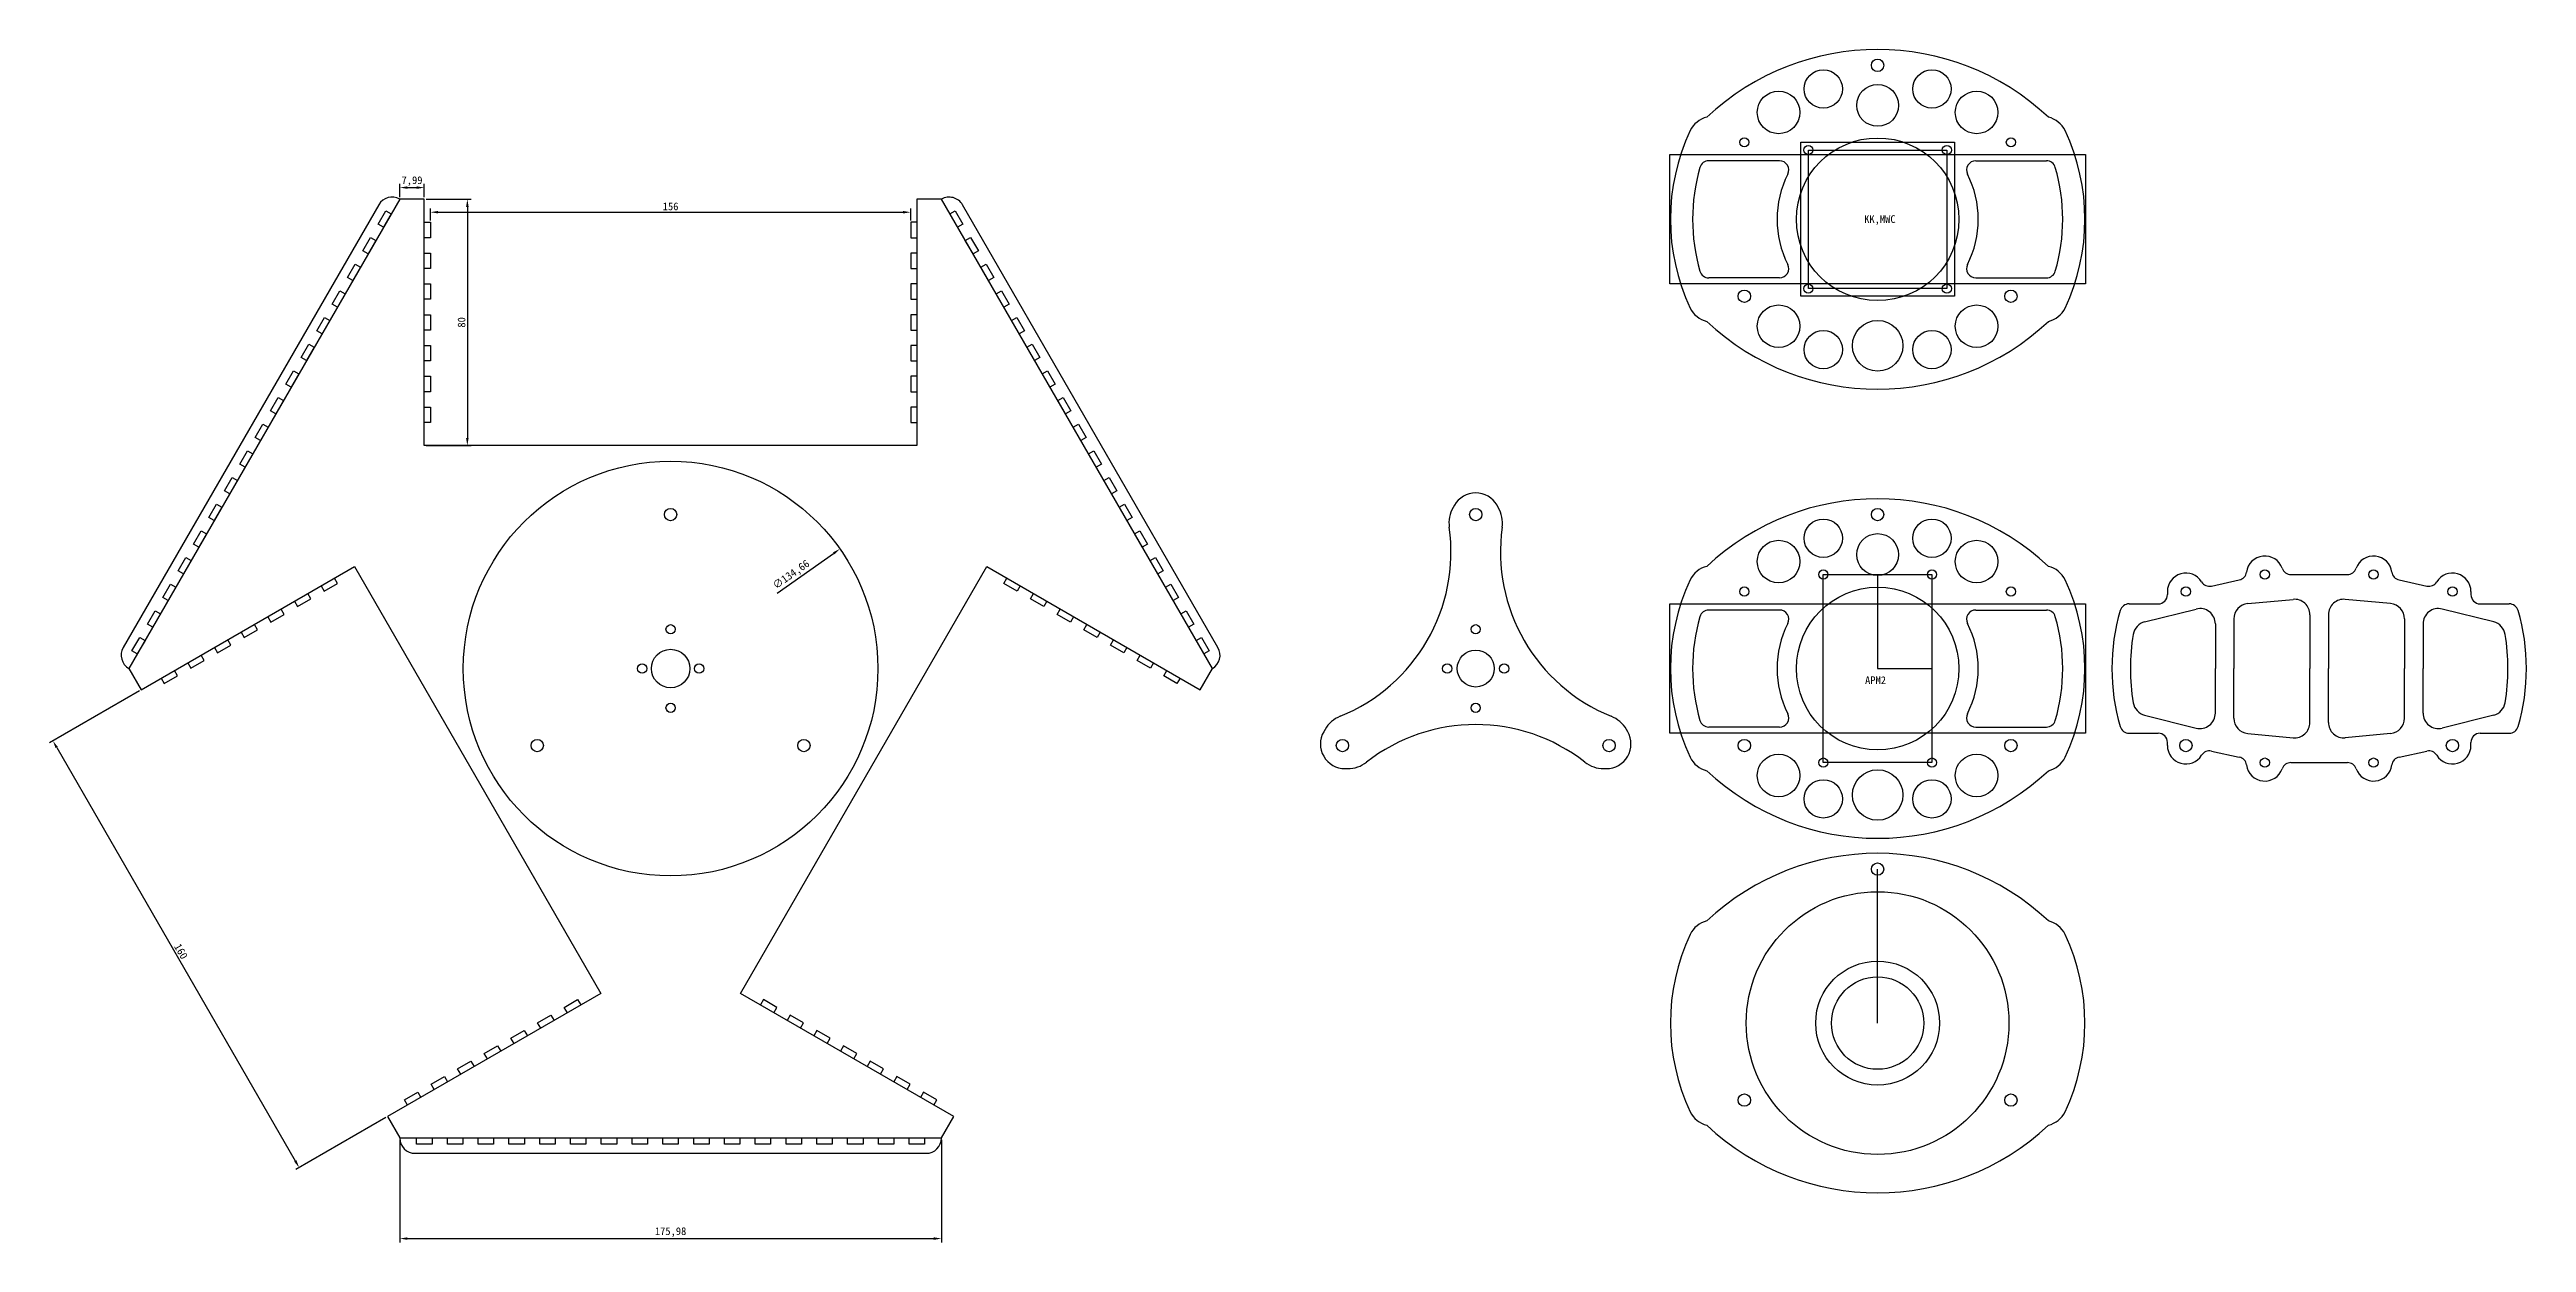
# Model space of a CAD drawing. Header units: millimetres. Extents: x 38 to 1497, y 98 to 936.
# Drawn here: x 692 to 1497, y 549 to 936 of the extents above; entities that cross this region are included whole.
import ezdxf

# ---------------------------------------------------------------- set-up
doc = ezdxf.new("R2010")
doc.units = ezdxf.units.MM
for name, color, linetype in [('base_line', 7, 'Continuous'), ('colFrames', 160, 'Continuous'), ('DIM', 251, 'Continuous')]:
    doc.layers.add(name, color=color, linetype=linetype)
doc.layers.add('tooth', color=20, linetype='Continuous', plot=False)
doc.styles.get("Standard").update_dxf_attribs({"font": ''})
doc.styles.get('Standard').set_extended_font_data('SimSun')
doc.dimstyles.new('ISO-25', dxfattribs={"dimtxt": 2.5, "dimasz": 2.5, "dimexe": 1.25, "dimexo": 0.625, "dimtad": 1, "dimtxsty": 'Standard', "dimcen": 2.5, "dimadec": 0, "dimazin": 0, "dimtfac": 1, "dimtmove": 0, "dimatfit": 3, "dimfxl": 1, "dimarcsym": 0})

msp = doc.modelspace()

# ---------------------------------------------------------------- texts
at = {"layer": 'colFrames', "char_height": 2.5, "attachment_point": 1}
for s, width, insert in [('KK,MWC', 10.51428, (1281.545, 882.568)), ('APM2', 8.61047, (1281.842, 732.852))]:
    msp.add_mtext_dynamic_manual_height_columns(s, width=width, gutter_width=12.5, heights=[0], dxfattribs=dict(at, insert=insert))

# ---------------------------------------------------------------- blocks, each defined once
blk = doc.blocks.new('*D1')
at = {"layer": 'Defpoints', "color": 0, "transparency": 16777216}
for p in [(721.86, 728.46), (801.86, 589.89), (773.19, 573.33)]:
    blk.add_point(p, dxfattribs=at)
at = {"layer": 'DIM', "color": 0, "lineweight": -2, "transparency": 16777216}
for p, q in [((721.32, 728.14), (692.1, 711.27)), ((694.44, 709.73), (771.94, 575.5)), ((801.32, 589.58), (772.1, 572.71))]:
    blk.add_line(p, q, dxfattribs=at)
at = {"layer": 'DIM', "color": 0, "transparency": 16777216}
for points in [[(694.8, 709.94), (694.07, 709.53), (693.19, 711.9)], [(772.3, 575.71), (771.57, 575.29), (773.19, 573.33)]]:
    blk.add_solid(points, dxfattribs=at)
at = {"layer": 'DIM', "color": 0, "transparency": 16777216, "insert": (734.81, 643.55), "char_height": 2.5, "attachment_point": 5, "rotation": 300}
blk.add_mtext('160', dxfattribs=at)
blk = doc.blocks.new('*D2')
at = {"layer": 'Defpoints', "color": 0, "transparency": 16777216}
for p in [(948.84, 774.21), (838.84, 696.53)]:
    blk.add_point(p, dxfattribs=at)
at = {"layer": 'DIM', "color": 0, "lineweight": -2, "transparency": 16777216}
blk.add_line((928.51, 759.85), (946.8, 772.77), dxfattribs=at)
at = {"layer": 'DIM', "color": 0, "transparency": 16777216}
blk.add_solid([(946.56, 773.11), (947.04, 772.43), (948.84, 774.21)], dxfattribs=at)
at = {"layer": 'DIM', "color": 0, "transparency": 16777216, "insert": (933.12, 765.72), "char_height": 2.5, "attachment_point": 5, "rotation": 35.2298}
blk.add_mtext('∅134,66', dxfattribs=at)
blk = doc.blocks.new('*D4')
at = {"layer": 'Defpoints', "color": 0, "transparency": 16777216}
for p in [(805.86, 582.97), (981.83, 582.97), (981.83, 550.28)]:
    blk.add_point(p, dxfattribs=at)
at = {"layer": 'DIM', "color": 0, "lineweight": -2, "transparency": 16777216}
for p, q in [((805.86, 582.35), (805.86, 549.03)), ((981.83, 582.35), (981.83, 549.03)), ((808.36, 550.28), (979.33, 550.28))]:
    blk.add_line(p, q, dxfattribs=at)
at = {"layer": 'DIM', "color": 0, "transparency": 16777216}
for points in [[(808.36, 550.7), (808.36, 549.87), (805.86, 550.28)], [(979.33, 550.7), (979.33, 549.87), (981.83, 550.28)]]:
    blk.add_solid(points, dxfattribs=at)
at = {"layer": 'DIM', "color": 0, "transparency": 16777216, "insert": (893.84, 552.37), "char_height": 2.5, "attachment_point": 5}
blk.add_mtext('175,98', dxfattribs=at)
blk = doc.blocks.new('*D7')
at = {"layer": 'Defpoints', "color": 0, "transparency": 16777216}
for p in [(813.84, 887.77), (813.84, 807.77), (827.82, 807.77)]:
    blk.add_point(p, dxfattribs=at)
at = {"layer": 'DIM', "color": 0, "lineweight": -2, "transparency": 16777216}
for p, q in [((814.47, 887.77), (829.07, 887.77)), ((827.82, 885.27), (827.82, 810.27)), ((814.47, 807.77), (829.07, 807.77))]:
    blk.add_line(p, q, dxfattribs=at)
at = {"layer": 'DIM', "color": 0, "transparency": 16777216}
for points in [[(827.4, 885.27), (828.24, 885.27), (827.82, 887.77)], [(827.4, 810.27), (828.24, 810.27), (827.82, 807.77)]]:
    blk.add_solid(points, dxfattribs=at)
at = {"layer": 'DIM', "color": 0, "transparency": 16777216, "insert": (825.94, 847.77), "char_height": 2.5, "attachment_point": 5, "rotation": 90}
blk.add_mtext('80', dxfattribs=at)
blk = doc.blocks.new('*D8')
at = {"layer": 'Defpoints', "color": 0, "transparency": 16777216}
for p in [(805.86, 887.77), (813.84, 891.54), (813.84, 887.77)]:
    blk.add_point(p, dxfattribs=at)
at = {"layer": 'DIM', "color": 0, "lineweight": -2, "transparency": 16777216}
for p, q in [((805.86, 888.4), (805.86, 892.79)), ((808.36, 891.54), (811.34, 891.54)), ((813.84, 888.4), (813.84, 892.79))]:
    blk.add_line(p, q, dxfattribs=at)
at = {"layer": 'DIM', "color": 0, "transparency": 16777216}
for points in [[(808.36, 891.95), (808.36, 891.12), (805.86, 891.54)], [(811.34, 891.95), (811.34, 891.12), (813.84, 891.54)]]:
    blk.add_solid(points, dxfattribs=at)
at = {"layer": 'DIM', "color": 0, "transparency": 16777216, "insert": (809.85, 893.62), "char_height": 2.5, "attachment_point": 5}
blk.add_mtext('7,99', dxfattribs=at)
blk = doc.blocks.new('*U41')
at = {"layer": 'tooth'}
blk.add_lwpolyline([(-2.5, 1), (2.5, 1), (2.5, -1), (-2.5, -1)], close=True, dxfattribs=at)
blk = doc.blocks.new('*U43')
at = {"layer": 'tooth', "color": 0, "linetype": 'ByBlock', "lineweight": -2, "transparency": 16777216}
for p in [(0, 0), (10, 0), (20, 0), (30, 0), (40, 0), (50, 0), (60, 0), (70, 0), (80, 0), (90, 0), (100, 0), (110, 0), (120, 0), (130, 0), (140, 0), (150, 0), (160, 0)]:
    blk.add_blockref('*U41', p, dxfattribs=at)
blk = doc.blocks.new('*U39')
at = {"layer": 'tooth'}
for p, q in [((-87.99, 2.5), (-87.99, 2.5)), ((87.99, 2.5), (87.99, 2.5)), ((-82.99, -2.5), (82.99, -2.5))]:
    blk.add_line(p, q, dxfattribs=at)
for centre, start, end in [((-82.99, 2.5), 180, 270), ((82.99, 2.5), 270, 0)]:
    blk.add_arc(centre, 5, start, end, dxfattribs=at)
blk.add_blockref('*U43', (-80, 1.5), dxfattribs=at)
blk = doc.blocks.new('*U40')
at = {"layer": 'tooth', "color": 0, "linetype": 'ByBlock', "lineweight": -2, "transparency": 16777216}
for p, rotation in [((759.7, 812.82), 239.9999999999999), ((1027.99, 812.82), 120)]:
    blk.add_blockref('*U39', p, dxfattribs=dict(at, rotation=rotation))
blk.add_blockref('*U39', (893.84, 580.47), dxfattribs=at)
blk = doc.blocks.new('*U51')
at = {"layer": 'tooth'}
for p, q in [((-1, 2.5), (1, 2.5)), ((1, 2.5), (1, -2.5)), ((1, -2.5), (-1, -2.5))]:
    blk.add_line(p, q, dxfattribs=at)
blk = doc.blocks.new('*U53')
at = {"layer": 'tooth', "color": 0, "linetype": 'ByBlock', "lineweight": -2, "transparency": 16777216}
for p in [(0, 0), (0, -10), (0, -20), (0, -30), (0, -40), (0, -50), (0, -60)]:
    blk.add_blockref('*U51', p, dxfattribs=at)
blk = doc.blocks.new('*U54')
at = {"layer": 'tooth'}
for p, q in [((-1, 2.5), (1, 2.5)), ((1, 2.5), (1, -2.5)), ((1, -2.5), (-1, -2.5))]:
    blk.add_line(p, q, dxfattribs=at)
blk = doc.blocks.new('*U55')
at = {"layer": 'tooth', "color": 0, "linetype": 'ByBlock', "lineweight": -2, "transparency": 16777216}
for p in [(0, 0), (0, -10), (0, -20), (0, -30), (0, -40), (0, -50), (0, -60)]:
    blk.add_blockref('*U54', p, dxfattribs=at)
blk = doc.blocks.new('*U49')
at = {"layer": 'tooth'}
blk.add_blockref('*U53', (-79, 30), dxfattribs=at)
at = {"layer": 'tooth', "xscale": -1}
blk.add_blockref('*U55', (79, 30), dxfattribs=at)
blk = doc.blocks.new('*U50')
at = {"layer": 'tooth', "color": 0, "linetype": 'ByBlock', "lineweight": -2, "transparency": 16777216}
blk.add_blockref('*U49', (893.84, 847.77), dxfattribs=at)
for p, rotation in [((796.5, 679.17), 120), ((991.19, 679.17), 240)]:
    blk.add_blockref('*U49', p, dxfattribs=dict(at, rotation=rotation))
blk = doc.blocks.new('*D100')
at = {"layer": 'Defpoints', "color": 0, "transparency": 16777216}
for p in [(815.84, 880.27), (971.84, 883.54), (971.84, 880.27)]:
    blk.add_point(p, dxfattribs=at)
at = {"layer": 'DIM', "color": 0, "lineweight": -2, "transparency": 16777216}
for p, q in [((815.84, 880.9), (815.84, 884.79)), ((818.34, 883.54), (969.34, 883.54)), ((971.84, 880.9), (971.84, 884.79))]:
    blk.add_line(p, q, dxfattribs=at)
at = {"layer": 'DIM', "color": 0, "transparency": 16777216}
for points in [[(818.34, 883.96), (818.34, 883.13), (815.84, 883.54)], [(969.34, 883.96), (969.34, 883.13), (971.84, 883.54)]]:
    blk.add_solid(points, dxfattribs=at)
at = {"layer": 'DIM', "color": 0, "transparency": 16777216, "insert": (893.84, 885.42), "char_height": 2.5, "attachment_point": 5}
blk.add_mtext('156', dxfattribs=at)

# ---------------------------------------------------------------- dimensions: what is measured, and where the dimension line sits
at = {"layer": 'DIM'}
for base, p1, p2, picture, middle in [((813.845, 891.535), (805.857, 887.774), (813.845, 887.774), '*D8', (809.851, 893.619)), ((971.845, 883.543), (815.845, 880.274), (971.845, 880.274), '*D100', (893.845, 885.418)), ((981.833, 550.282), (805.857, 582.974), (981.833, 582.974), '*D4', (893.845, 552.365))]:
    dim = msp.add_linear_dim(base=base, p1=p1, p2=p2, dimstyle='ISO-25', dxfattribs=at)
    dim.commit()
    dim.dimension.update_dxf_attribs({"geometry": picture, "text_midpoint": middle})
dim = msp.add_linear_dim(base=(827.82, 807.774), p1=(813.845, 887.774), p2=(813.845, 807.774), angle=90, dimstyle='ISO-25', dxfattribs=at)
dim.commit()
dim.dimension.update_dxf_attribs({"geometry": '*D7', "text_midpoint": (825.945, 847.774)})
dim = msp.add_diameter_dim_2p(p1=(838.845, 696.533), p2=(948.845, 774.215), dimstyle='ISO-25', dxfattribs=at)
dim.commit()
dim.dimension.update_dxf_attribs({"geometry": '*D2', "text_midpoint": (934.352, 763.98), "dimtype": 163})
dim = msp.add_aligned_dim(p1=(721.862, 728.456), p2=(801.862, 589.892), distance=-33.114, dimstyle='ISO-25', dxfattribs=at)
dim.commit()
dim.dimension.update_dxf_attribs({"geometry": '*D1', "text_midpoint": (734.809, 643.554)})

# ---------------------------------------------------------------- linework, layer by layer
at = {"layer": 'base_line'}
for p, q in [((1254.056, 900.238), (1231.091, 900.238)), ((1317.794, 900.238), (1340.759, 900.238)), ((1254.056, 862.238), (1231.091, 862.238)), ((1317.794, 862.238), (1340.759, 862.238)), ((1148.438, 788.374), (1148.018, 787.646)), ((1162.714, 787.646), (1162.294, 788.374)), ((1420.181, 765.919), (1438.521, 765.919)), ((1367.588, 756.374), (1377.05, 756.374)), ((1380.05, 760.374), (1380.05, 759.374)), ((1394.343, 762.167), (1403.402, 764.126)), ((1406.16, 756.465), (1420.885, 757.843)), ((1452.542, 756.465), (1437.816, 757.843)), ((1455.299, 764.126), (1464.358, 762.167)), ((1478.652, 760.374), (1478.652, 759.374)), ((1481.652, 756.374), (1491.113, 756.374)), ((1254.056, 754.374), (1231.091, 754.374)), ((1317.794, 754.374), (1340.759, 754.374)), ((1372.656, 750.505), (1389.409, 754.707)), ((1395.625, 749.858), (1395.625, 735.374)), ((1401.625, 751.487), (1401.625, 735.374)), ((1426.351, 752.864), (1426.351, 735.374)), ((1432.351, 752.864), (1432.351, 735.374)), ((1457.076, 751.487), (1457.076, 735.374)), ((1463.076, 749.858), (1463.076, 735.374)), ((1486.045, 750.505), (1469.293, 754.707)), ((1395.625, 720.89), (1395.625, 735.374)), ((1401.625, 719.26), (1401.625, 735.374)), ((1426.351, 717.883), (1426.351, 735.374)), ((1432.351, 717.883), (1432.351, 735.374)), ((1457.076, 719.26), (1457.076, 735.374)), ((1463.076, 720.89), (1463.076, 735.374)), ((1254.056, 716.374), (1231.091, 716.374)), ((1317.794, 716.374), (1340.759, 716.374)), ((1372.656, 720.242), (1389.409, 716.04)), ((1486.045, 720.242), (1469.293, 716.04)), ((1106.423, 715.601), (1106.003, 714.874)), ((1204.73, 714.874), (1204.31, 715.601)), ((1367.588, 714.374), (1377.05, 714.374)), ((1380.05, 710.374), (1380.05, 711.374)), ((1394.343, 708.581), (1403.402, 706.622)), ((1406.16, 714.282), (1420.885, 712.905)), ((1452.542, 714.282), (1437.816, 712.905)), ((1455.299, 706.622), (1464.358, 708.581)), ((1478.652, 710.374), (1478.652, 711.374)), ((1481.652, 714.374), (1491.113, 714.374)), ((1112.931, 702.874), (1113.771, 702.874)), ((1196.961, 702.874), (1197.801, 702.874)), ((1420.181, 704.829), (1438.521, 704.829)), ((1285.925, 620.259), (1285.925, 670.259))]:
    msp.add_line(p, q, dxfattribs=at)
for points in [[(1341.413, 848.078, 0.2274173), (1346.787, 852.438, 0.2246649), (1346.787, 910.039, 0.2274173), (1341.413, 914.398, 0.3957431), (1230.437, 914.398, 0.2274173), (1225.064, 910.039, 0.2246649), (1225.064, 852.438, 0.2274173), (1230.437, 848.078, 0.3957431)], [(1341.413, 702.214, 0.2274173), (1346.787, 706.573, 0.2246649), (1346.787, 764.174, 0.2274173), (1341.413, 768.534, 0.3957431), (1230.437, 768.534, 0.2274173), (1225.064, 764.174, 0.2246649), (1225.064, 706.573, 0.2274173), (1230.437, 702.214, 0.3957431)], [(1341.413, 587.099, 0.2274173), (1346.787, 591.458, 0.2246649), (1346.787, 649.059, 0.2274173), (1341.413, 653.419, 0.3957431), (1230.437, 653.419, 0.2274173), (1225.064, 649.059, 0.2246649), (1225.064, 591.458, 0.2274173), (1230.437, 587.099, 0.3957431)]]:
    msp.add_lwpolyline(points, format="xyb", close=True, dxfattribs=at)
msp.add_lwpolyline([(805.857, 582.974), (981.833, 582.974), (985.827, 589.892), (916.545, 629.892), (996.545, 768.456), (1065.827, 728.456), (1069.821, 735.374), (981.833, 887.774), (973.845, 887.774), (973.845, 807.774), (813.845, 807.774), (813.845, 887.774), (805.857, 887.774), (717.868, 735.374), (721.862, 728.456), (791.145, 768.456), (871.145, 629.892), (801.862, 589.892)], close=True, dxfattribs=at)
for centre, radius in [((1268.27, 923.555), 6.228), ((1285.925, 931.238), 2), ((1303.58, 923.555), 6.228), ((1253.765, 915.964), 6.927), ((1285.925, 918.24), 6.795), ((1318.085, 915.964), 6.927), ((1242.624, 906.238), 1.5), ((1285.925, 881.238), 26.4), ((1263.425, 903.738), 1.5), ((1308.425, 903.738), 1.5), ((1329.226, 906.238), 1.5), ((1242.624, 856.238), 2), ((1253.765, 846.513), 6.927), ((1263.425, 858.738), 1.5), ((1308.425, 858.738), 1.5), ((1318.085, 846.513), 6.927), ((1329.226, 856.238), 2), ((1268.27, 838.922), 6.228), ((1285.925, 840.184), 8.21), ((1303.58, 838.922), 6.228), ((893.845, 785.374), 2), ((1155.366, 785.374), 2), ((1268.27, 777.69), 6.228), ((1285.925, 785.374), 2), ((1303.58, 777.69), 6.228), ((1253.765, 770.1), 6.927), ((1285.925, 772.375), 6.795), ((1318.085, 770.1), 6.927), ((1268.27, 765.919), 1.5), ((1303.58, 765.919), 1.5), ((1411.696, 765.919), 1.5), ((1447.006, 765.919), 1.5), ((1242.624, 760.374), 1.5), ((1285.925, 735.374), 26.4), ((1329.226, 760.374), 1.5), ((1386.05, 760.374), 1.5), ((1472.652, 760.374), 1.5), ((893.845, 748.124), 1.5), ((1155.366, 748.124), 1.5), ((893.845, 735.374), 6.25), ((1155.366, 735.374), 6), ((884.595, 735.374), 1.5), ((903.095, 735.374), 1.5), ((1146.116, 735.374), 1.5), ((1164.616, 735.374), 1.5), ((893.845, 722.624), 1.5), ((1155.366, 722.624), 1.5), ((850.543, 710.374), 2), ((937.146, 710.374), 2), ((1112.065, 710.374), 2), ((1198.667, 710.374), 2), ((1242.624, 710.374), 2), ((1329.226, 710.374), 2), ((1386.05, 710.374), 2), ((1472.652, 710.374), 2), ((1253.765, 700.648), 6.927), ((1268.27, 704.829), 1.5), ((1285.925, 694.319), 8.21), ((1303.58, 704.829), 1.5), ((1318.085, 700.648), 6.927), ((1411.696, 704.829), 1.5), ((1411.696, 704.829), 1.5), ((1447.006, 704.829), 1.5), ((1447.006, 704.829), 1.5), ((1268.27, 693.058), 6.228), ((1303.58, 693.058), 6.228), ((1285.925, 670.259), 2), ((1285.925, 620.259), 42.666), ((1285.925, 620.259), 20.107), ((1285.925, 620.259), 15), ((1242.624, 595.259), 2), ((1329.226, 595.259), 2)]:
    msp.add_circle(centre, radius, dxfattribs=at)
for centre, radius, start, end in [((1285.925, 881.238), 60.121, 163.733259, 196.266741), ((1231.091, 897.238), 3, 90, 163.733259), ((1285.925, 881.238), 32.66, 153.340587, 206.659413), ((1254.056, 897.238), 3, 333.340587, 90), ((1317.794, 897.238), 3, 90, 206.659413), ((1285.925, 881.238), 32.66, 333.340587, 26.659413), ((1340.759, 897.238), 3, 16.266741, 90), ((1285.925, 881.238), 60.121, 343.733259, 16.266741), ((1231.091, 865.238), 3, 196.266741, 270), ((1254.056, 865.238), 3, 270, 26.659413), ((1317.794, 865.238), 3, 153.340587, 270), ((1340.759, 865.238), 3, 270, 343.733259), ((1155.366, 784.374), 8, 30, 150), ((1089.766, 773.248), 57.569, 292.00501, 7.99499), ((1156.678, 782.646), 10, 150, 187.99499), ((1154.054, 782.646), 10, 352.00501, 30), ((1220.967, 773.248), 57.569, 172.00501, 247.99499), ((1386.05, 760.374), 6, 31.671392, 180), ((1402.768, 767.058), 3, 282.200171, 352.72895), ((1411.696, 765.919), 6, 19.471221, 172.72895), ((1420.181, 768.919), 3, 199.471221, 270), ((1438.521, 768.919), 3, 270, 340.528779), ((1447.006, 765.919), 6, 7.27105, 160.528779), ((1455.933, 767.058), 3, 187.27105, 257.799829), ((1472.652, 760.374), 6, 0, 148.328608), ((1367.588, 753.374), 3, 90, 163.751826), ((1377.05, 759.374), 3, 270, 0), ((1393.709, 765.099), 3, 211.671392, 282.200171), ((1406.625, 751.487), 5, 95.342768, 180), ((1421.351, 752.864), 5, 0, 95.342768), ((1437.351, 752.864), 5, 84.657232, 180), ((1452.076, 751.487), 5, 0, 84.657232), ((1464.992, 765.099), 3, 257.799829, 328.328608), ((1481.652, 759.374), 3, 180, 270), ((1491.113, 753.374), 3, 16.248174, 90), ((1285.925, 735.374), 60.121, 163.733259, 196.266741), ((1231.091, 751.374), 3, 90, 163.733259), ((1285.925, 735.374), 32.66, 153.340587, 206.659413), ((1254.056, 751.374), 3, 333.340587, 90), ((1317.794, 751.374), 3, 90, 206.659413), ((1285.925, 735.374), 32.66, 333.340587, 26.659413), ((1340.759, 751.374), 3, 16.266741, 90), ((1285.925, 735.374), 60.121, 343.733259, 16.266741), ((1429.351, 735.374), 67.332, 163.751826, 196.248174), ((1373.873, 745.655), 5, 104.081454, 170.505651), ((1390.625, 749.858), 5, 0, 104.081454), ((1468.076, 749.858), 5, 75.918546, 180), ((1484.829, 745.655), 5, 9.494349, 75.918546), ((1429.351, 735.374), 67.332, 343.751826, 16.248174), ((1435.351, 735.374), 67.332, 170.505651, 180), ((1423.351, 735.374), 67.332, 0, 9.494349), ((1435.351, 735.374), 67.332, 180, 189.494349), ((1423.351, 735.374), 67.332, 350.505651, 0), ((1373.873, 725.092), 5, 189.494349, 255.918546), ((1484.829, 725.092), 5, 284.081454, 350.505651), ((1115.083, 710.601), 10, 112.00501, 150), ((1155.366, 659.625), 57.569, 52.00501, 127.99499), ((1195.649, 710.601), 10, 30, 67.99499), ((1231.091, 719.374), 3, 196.266741, 270), ((1254.056, 719.374), 3, 270, 26.659413), ((1317.794, 719.374), 3, 153.340587, 270), ((1340.759, 719.374), 3, 270, 343.733259), ((1367.588, 717.374), 3, 196.248174, 270), ((1390.625, 720.89), 5, 255.918546, 0), ((1406.625, 719.26), 5, 180, 264.657232), ((1421.351, 717.883), 5, 264.657232, 0), ((1437.351, 717.883), 5, 180, 275.342768), ((1452.076, 719.26), 5, 275.342768, 0), ((1468.076, 720.89), 5, 180, 284.081454), ((1491.113, 717.374), 3, 270, 343.751826), ((1112.931, 710.874), 8, 150, 270), ((1197.801, 710.874), 8, 270, 30), ((1377.05, 711.374), 3, 0, 90), ((1386.05, 710.374), 6, 180, 328.328608), ((1393.709, 705.648), 3, 77.799829, 148.328608), ((1464.992, 705.648), 3, 31.671392, 102.200171), ((1472.652, 710.374), 6, 211.671392, 0), ((1481.652, 711.374), 3, 90, 180), ((1113.771, 712.874), 10, 270, 307.99499), ((1196.961, 712.874), 10, 232.00501, 270), ((1402.768, 703.69), 3, 7.27105, 77.799829), ((1411.696, 704.829), 6, 187.27105, 340.528779), ((1420.181, 701.829), 3, 90, 160.528779), ((1438.521, 701.829), 3, 19.471221, 90), ((1447.006, 704.829), 6, 199.471221, 352.72895), ((1455.933, 703.69), 3, 102.200171, 172.72895)]:
    msp.add_arc(centre, radius, start, end, dxfattribs=at)
at = {"layer": 'colFrames'}
for p, q in [((1285.925, 765.919), (1285.925, 735.374)), ((1285.925, 735.374), (1303.58, 735.374))]:
    msp.add_line(p, q, dxfattribs=at)
for points in [[(1260.925, 906.238), (1310.925, 906.238), (1310.925, 856.238), (1260.925, 856.238)], [(1263.425, 903.738), (1308.425, 903.738), (1308.425, 858.738), (1263.425, 858.738)], [(1268.27, 765.919), (1303.58, 765.919), (1303.58, 704.829), (1268.27, 704.829)]]:
    msp.add_lwpolyline(points, close=True, dxfattribs=at)
for centre in [(1263.425, 903.738), (1308.425, 903.738), (1263.425, 858.738), (1308.425, 858.738), (1268.27, 765.919), (1303.58, 765.919), (1268.27, 704.829), (1303.58, 704.829)]:
    msp.add_circle(centre, 1.5, dxfattribs=at)
at = {"layer": 'DIM'}
for points in [[(1218.425, 902.238), (1353.425, 902.238), (1353.425, 860.238), (1218.425, 860.238)], [(1218.425, 756.374), (1353.425, 756.374), (1353.425, 714.374), (1218.425, 714.374)]]:
    msp.add_lwpolyline(points, close=True, dxfattribs=at)
msp.add_circle((893.845, 735.374), 67.332, dxfattribs=at)

# ---------------------------------------------------------------- block references
at = {"layer": 'tooth'}
for name in ['*U40', '*U50']:
    msp.add_blockref(name, (0, 0), dxfattribs=at)

msp.set_redraw_order([(e.dxf.handle, doc.entitydb.next_handle()) for e in msp.query("TEXT MTEXT ATTDEF DIMENSION ARC_DIMENSION")])  # texts and dimensions are drawn at this point

doc.saveas('drawing.dxf')
